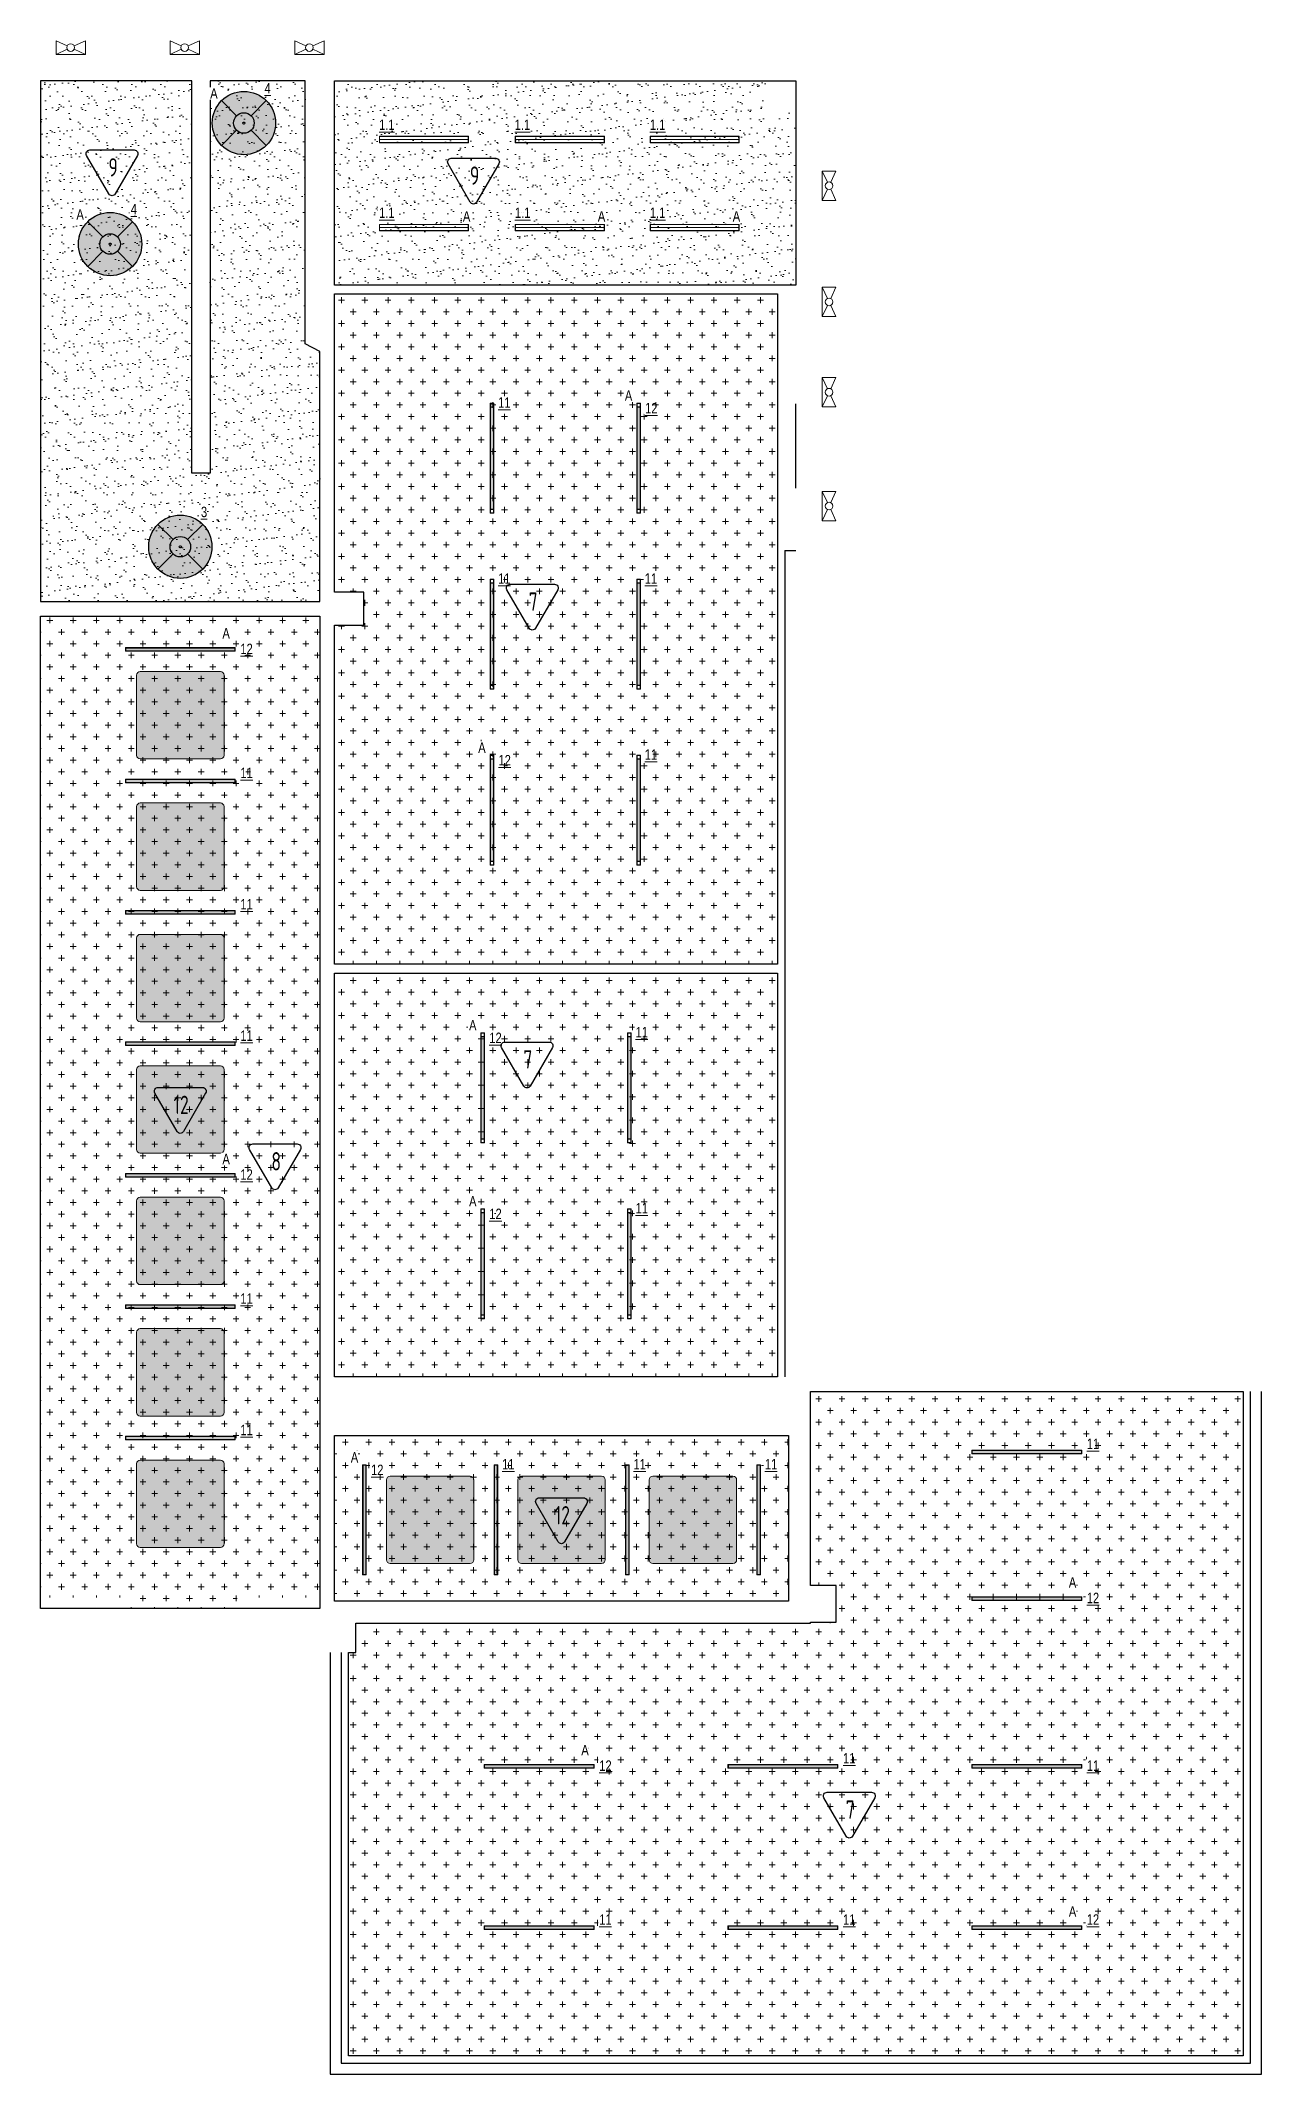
# Model space of a CAD drawing. Header units: millimetres. Extents: x -547274 to 397870, y -45599 to 141350.
# Drawn here: x -160139 to -143489, y 55306 to 83034 of the extents above; entities that cross this region are included whole.
import ezdxf

# ---------------------------------------------------------------- set-up
doc = ezdxf.new("R2010")
doc.units = ezdxf.units.MM
for name, color, linetype, lineweight in [('_ЭОМ_ОБЩ_Освещение_текст тип светильника', 172, 'Continuous', 50), ('_ЭОМ_светильник А', 1, 'Continuous', 35), ('_ЭОМ_светильник Р', 4, 'Continuous', 35), ('АР_Потолки_Штриховка', 252, 'Continuous', 0)]:
    doc.layers.add(name, color=color, linetype=linetype, lineweight=lineweight)
doc.layers.add('X-ref Light Emergency', color=249, linetype='Continuous')
for name, color, linetype, lineweight, true_color in [('АР_Потолок_RAL 095 85 40', 7, 'Continuous', 5, 0xddc87a), ('АР_Потолок_RAL 100 70 20', 7, 'Continuous', 5, 0xb3ac85), ('АР_Потолок_Покраска', 7, 'Continuous', 5, 0x007399), ('АР_Потолок_Текстура дерево', 7, 'Continuous', 5, 0xe7bf8e)]:
    doc.layers.add(name, color=color, linetype=linetype, lineweight=lineweight, true_color=true_color)
doc.styles.add('ISOCPEUR', font='isocpeur.ttf', dxfattribs={"height": 799.9999999999999})
doc.styles.add('ГОСТ', font='cad.shx', dxfattribs={"width": 0.8})

msp = doc.modelspace()

# ---------------------------------------------------------------- texts
at = {"char_height": 250, "width": 294.3337657886732, "attachment_point": 1, "style": 'ISOCPEUR'}
for s, insert in [('{\\W0.7;9}', (-159214.6502212016, 81431.76155584314)), ('{\\W0.7;9}', (-154284.4906343263, 81318.91478574535)), ('{\\W0.7;7}', (-153482.1355194485, 75510.35251914516)), ('{\\W0.7;7}', (-153554.4137157086, 69268.8745942519)), ('{\\W0.7;12}', (-158326.0131137597, 68648.5549543617)), ('{\\W0.7;8}', (-156992.0512852035, 67879.53675249964)), ('{\\W0.7;12}', (-153126.0131137599, 63053.55498051731)), ('{\\W0.7;12}', (-153126.01311376, 63053.55498051731)), ('{\\W0.7;7}', (-149158.4429408382, 59039.54367105807))]:
    msp.add_mtext(s, dxfattribs=dict(at, insert=insert))

# ---------------------------------------------------------------- blocks, each defined once
blk = doc.blocks.new('подвесной светильник люстра')
at = {"true_color": 0xf8f6b0, "transparency": 33554687}
h = blk.add_hatch(color=51, dxfattribs=at)
h.dxf.hatch_style = 1
edge = h.paths.add_edge_path()
edge.add_ellipse((0, 0), major_axis=(-431.6666666666836, 0), ratio=0.9999999999999278, start_angle=225.0000000000021, end_angle=314.9999999999979)
edge.add_line((-305.234427212194, 305.234427212194), (-98.99494936611666, 98.99494936611666))
edge.add_ellipse((0, 0), major_axis=(-140.0000000000049, 0), ratio=0.9999999999999304, start_angle=225.000000000002, end_angle=314.999999999998, ccw=False)
edge.add_line((98.99494936612066, 98.99494936611336), (305.2344272121939, 305.2344272121939))
edge = h.paths.add_edge_path()
edge.add_ellipse((0, 0), major_axis=(-140.0000000000049, 0), ratio=0.9999999999999304, start_angle=314.999999999998, end_angle=405.000000000002, ccw=False)
edge.add_line((-98.99494936611666, 98.99494936611666), (-305.234427212194, 305.234427212194))
edge.add_ellipse((0, 0), major_axis=(-431.6666666666836, 0), ratio=0.9999999999999278, start_angle=314.9999999999979, end_angle=405.0000000000014)
edge.add_line((-305.2344272121976, -305.2344272121903), (-98.99494936611669, -98.99494936611666))
edge = h.paths.add_edge_path()
edge.add_ellipse((0, 0), major_axis=(-140.0000000000049, 0), ratio=0.9999999999999304, start_angle=405.000000000002, end_angle=494.999999999998, ccw=False)
edge.add_line((-98.99494936611664, -98.99494936611677), (-305.2344272121976, -305.2344272121903))
edge.add_ellipse((0, 0), major_axis=(-431.6666666666836, 0), ratio=0.9999999999999278, start_angle=405.0000000000014, end_angle=494.9999999999979)
edge.add_line((305.234427212194, -305.234427212194), (98.99494936611669, -98.99494936611666))
edge = h.paths.add_edge_path()
edge.add_ellipse((0, 0), major_axis=(-431.6666666666836, 0), ratio=0.9999999999999278, start_angle=494.9999999999979, end_angle=585.0000000000022)
edge.add_line((305.234427212194, 305.2344272121939), (98.99494936612007, 98.99494936611276))
edge.add_ellipse((0, 0), major_axis=(-140.0000000000049, 0), ratio=0.9999999999999304, start_angle=494.999999999998, end_angle=585.000000000002, ccw=False)
edge.add_line((98.99494936611674, -98.99494936611666), (305.2344272121939, -305.234427212194))
edge = h.paths.add_edge_path()
edge.add_ellipse((0, 0), major_axis=(-140.0000000000049, 0), ratio=0.9999999999999304, start_angle=494.999999999998, end_angle=585.0000000000019)
edge.add_ellipse((0, 0), major_axis=(-140.0000000000049, 0), ratio=0.9999999999999304, start_angle=225.000000000002, end_angle=314.999999999998)
edge.add_ellipse((0, 0), major_axis=(-140.0000000000049, 0), ratio=0.9999999999999304, start_angle=314.999999999998, end_angle=405.000000000002)
edge.add_ellipse((0, 0), major_axis=(-140.0000000000049, 0), ratio=0.9999999999999304, start_angle=405.000000000002, end_angle=494.999999999998)
edge = h.paths.add_edge_path(flags=16)
edge.add_ellipse((0, 0), major_axis=(-14.00000000000909, 0), ratio=0.9999999999987021, start_angle=0, end_angle=360)
at = {"color": 0, "linetype": 'ByBlock', "lineweight": -2}
for points in [[(-305.2344272121991, 305.2344272121991), (-98.99494936611154, 98.99494936611154)], [(305.2344272121991, 305.2344272121991), (98.99494936611882, 98.99494936611154)], [(-98.99494936611154, -98.99494936611154), (-305.2344272121918, -305.2344272121845)], [(98.99494936611154, -98.99494936611154), (305.2344272121991, -305.2344272121991)]]:
    blk.add_lwpolyline(points, dxfattribs=at)
for major_axis, ratio, start_param, end_param in [((-431.6666666666836, 0), 0.9999999999999278, 3.926990816987278, 10.21017612416686), ((-140.0000000000049, 0), 0.9999999999999304, 3.926990816987276, 10.21017612416686), ((-140.0000000000049, 0), 0.9999999999999304, 3.926990816987276, 10.21017612416686), ((-14.00000000000909, 0), 0.9999999999987021, 3.926990816987891, 10.21017612416748)]:
    blk.add_ellipse((0, 0), major_axis=major_axis, ratio=ratio, start_param=start_param, end_param=end_param, dxfattribs=at)
blk = doc.blocks.new('RVE-PLS5070-1500-P')
at = {"color": 0, "linetype": 'ByBlock', "lineweight": -2, "ltscale": 40}
for points in [[(750, -25), (-750, -25), (-750, 25), (750, 25)], [(745, -20), (-745, -20), (-745, 20), (745, 20)]]:
    blk.add_lwpolyline(points, close=True, dxfattribs=at)
blk = doc.blocks.new('ЭКРАН 9ВТ')
at = {"color": 0, "linetype": 'ByBlock', "lineweight": -2}
for points in [[(398.8943443857133, 376.0789199508727), (398.8943443857133, 0), (-398.8943443857133, 0), (-398.8943443857133, 376.0789199508727)], [(-398.8943443857133, 376.0789199508727), (-94.85104044532636, 232.7523988136963)], [(-398.8943443857133, 0), (-94.85104044532636, 143.3265211371763)], [(94.85104044532636, 232.7523988136963), (398.8943443857133, 376.0789199508727)], [(94.85104044532636, 143.3265211371763), (398.8943443857133, 0)]]:
    blk.add_lwpolyline(points, dxfattribs=at)
blk.add_circle((0, 188.0394599754363), 104.8616553994507, dxfattribs=at)
blk = doc.blocks.new('ORIO LINE')
at = {"color": 0, "linetype": 'ByBlock', "lineweight": -2}
for p, q in [((-593.8284741220996, 84.00000000011642), (621.1715258779004, 84.00025189609732)), ((-593.8284741220996, -4), (-593.8284741220996, 84.00000000011642)), ((-590, 0), (-590, 80.00000000011642)), ((-590, 80.00000000011642), (617.3430517558008, 80.00000000011642)), ((617.3430517558008, 0), (-590, 0)), ((617.3430517558008, 80.00000000011642), (617.3430517558008, 0)), ((621.1715258779004, 84.00025189609732), (621.1715258779004, -3.999748104019091)), ((621.1715258779004, -3.999748104019091), (-593.8284741220996, -4))]:
    blk.add_line(p, q, dxfattribs=at)
blk.add_lwpolyline([(-590, 40.00000000005821), (617.3430517558008, 40.00000000005821)], dxfattribs=at)

# ---------------------------------------------------------------- hatches: boundary and pattern name
at = {"layer": 'АР_Потолки_Штриховка', "ltscale": 100, "true_color": 0xf8f6b0}
h = msp.add_hatch(color=51, dxfattribs=at)
h.dxf.hatch_style = 1
h.paths.add_polyline_path([(-153963.8492852055, 78036.83781563879), (-153963.8492852055, 76646.83781563879), (-154003.8492852055, 76646.83781563879), (-154003.8492852055, 78036.83781563879)])
h = msp.add_hatch(color=51, dxfattribs=at)
h.dxf.hatch_style = 1
h.paths.add_polyline_path([(-151963.8492852055, 78036.83781563879), (-151963.8492852055, 76646.83781563879), (-152003.8492852055, 76646.83781563879), (-152003.8492852055, 78036.83781563879)])
h = msp.add_hatch(color=51, dxfattribs=at)
h.dxf.hatch_style = 1
h.paths.add_polyline_path([(-153963.8492852055, 75636.83781563879), (-153963.8492852055, 74246.83781563879), (-154003.8492852055, 74246.83781563879), (-154003.8492852055, 75636.83781563879)])
h = msp.add_hatch(color=51, dxfattribs=at)
h.dxf.hatch_style = 1
h.paths.add_polyline_path([(-151963.8492852055, 75636.83781563879), (-151963.8492852055, 74246.83781563879), (-152003.8492852055, 74246.83781563879), (-152003.8492852055, 75636.83781563879)])
h = msp.add_hatch(color=51, dxfattribs=at)
h.dxf.hatch_style = 1
h.paths.add_polyline_path([(-157488.8534946668, 74752.68246216755), (-158978.8534946668, 74752.68246216755), (-158978.8534946668, 74712.68246216755), (-157488.8534946668, 74712.68246216755)])
h = msp.add_hatch(color=51, dxfattribs=at)
h.dxf.hatch_style = 1
h.paths.add_polyline_path([(-153963.8492852055, 73236.83781563879), (-153963.8492852055, 71846.83781563879), (-154003.8492852055, 71846.83781563879), (-154003.8492852055, 73236.83781563879)])
h = msp.add_hatch(color=51, dxfattribs=at)
h.dxf.hatch_style = 1
h.paths.add_polyline_path([(-151963.8492852055, 73236.83781563879), (-151963.8492852055, 71846.83781563879), (-152003.8492852055, 71846.83781563879), (-152003.8492852055, 73236.83781563879)])
h = msp.add_hatch(color=51, dxfattribs=at)
h.dxf.hatch_style = 1
h.paths.add_polyline_path([(-157488.8534946668, 72960.68246216755), (-158978.8534946668, 72960.68246216755), (-158978.8534946668, 72920.68246216755), (-157488.8534946668, 72920.68246216755)])
h = msp.add_hatch(color=51, dxfattribs=at)
h.dxf.hatch_style = 1
h.paths.add_polyline_path([(-157488.8534946668, 71168.68246216755), (-158978.8534946668, 71168.68246216755), (-158978.8534946668, 71128.68246216755), (-157488.8534946668, 71128.68246216755)])
h = msp.add_hatch(color=51, dxfattribs=at)
h.dxf.hatch_style = 1
h.paths.add_polyline_path([(-157488.8534946668, 69376.68246216755), (-158978.8534946668, 69376.68246216755), (-158978.8534946668, 69336.68246216755), (-157488.8534946668, 69336.68246216755)])
h = msp.add_hatch(color=51, dxfattribs=at)
h.dxf.hatch_style = 1
h.paths.add_polyline_path([(-154088.8590537269, 69451.64567562066), (-154088.8590537269, 68061.64567562066), (-154128.8590537269, 68061.64567562066), (-154128.8590537269, 69451.64567562066)])
h = msp.add_hatch(color=51, dxfattribs=at)
h.dxf.hatch_style = 1
h.paths.add_polyline_path([(-152088.8590537269, 69451.64567562066), (-152088.8590537269, 68061.64567562066), (-152128.8590537269, 68061.64567562066), (-152128.8590537269, 69451.64567562066)])
h = msp.add_hatch(color=51, dxfattribs=at)
h.dxf.hatch_style = 1
h.paths.add_polyline_path([(-157488.8534946668, 67584.68246216755), (-158978.8534946668, 67584.68246216755), (-158978.8534946668, 67544.68246216755), (-157488.8534946668, 67544.68246216755)])
h = msp.add_hatch(color=51, dxfattribs=at)
h.dxf.hatch_style = 1
h.paths.add_polyline_path([(-154088.8590537269, 67051.64567562066), (-154088.8590537269, 65661.64567562066), (-154128.8590537269, 65661.64567562066), (-154128.8590537269, 67051.64567562066)])
h = msp.add_hatch(color=51, dxfattribs=at)
h.dxf.hatch_style = 1
h.paths.add_polyline_path([(-152088.8590537269, 67051.64567562066), (-152088.8590537269, 65661.64567562066), (-152128.8590537269, 65661.64567562066), (-152128.8590537269, 67051.64567562066)])
h = msp.add_hatch(color=51, dxfattribs=at)
h.dxf.hatch_style = 1
h.paths.add_polyline_path([(-157488.8534946668, 65792.68246216755), (-158978.8534946668, 65792.68246216755), (-158978.8534946668, 65752.68246216755), (-157488.8534946668, 65752.68246216755)])
h = msp.add_hatch(color=51, dxfattribs=at)
h.dxf.hatch_style = 1
h.paths.add_polyline_path([(-157488.8534946668, 64000.68246216755), (-158978.8534946668, 64000.68246216755), (-158978.8534946668, 63960.68246216755), (-157488.8534946668, 63960.68246216755)])
h = msp.add_hatch(color=51, dxfattribs=at)
h.dxf.hatch_style = 1
h.paths.add_polyline_path([(-145943.7696302623, 63812.16573036526), (-147433.7696302623, 63812.16573036526), (-147433.7696302623, 63772.16573036526), (-145943.7696302623, 63772.16573036526)])
h = msp.add_hatch(color=51, dxfattribs=at)
h.dxf.hatch_style = 1
h.paths.add_polyline_path([(-155741.8535068263, 63610.68249285308), (-155741.8535068263, 62120.68249285308), (-155701.8535068263, 62120.68249285308), (-155701.8535068263, 63610.68249285308)])
h = msp.add_hatch(color=51, dxfattribs=at)
h.dxf.hatch_style = 1
h.paths.add_polyline_path([(-153949.8535068263, 63610.68249285308), (-153949.8535068263, 62120.68249285308), (-153909.8535068263, 62120.68249285308), (-153909.8535068263, 63610.68249285308)])
h = msp.add_hatch(color=51, dxfattribs=at)
h.dxf.hatch_style = 1
h.paths.add_polyline_path([(-152157.8535068263, 63610.68249285308), (-152157.8535068263, 62120.68249285308), (-152117.8535068263, 62120.68249285308), (-152117.8535068263, 63610.68249285308)])
h = msp.add_hatch(color=51, dxfattribs=at)
h.dxf.hatch_style = 1
h.paths.add_polyline_path([(-150365.8535068263, 63610.68249285308), (-150365.8535068263, 62120.68249285308), (-150325.8535068263, 62120.68249285308), (-150325.8535068263, 63610.68249285308)])
h = msp.add_hatch(color=51, dxfattribs=at)
h.dxf.hatch_style = 1
h.paths.add_polyline_path([(-145943.7696302623, 61812.16573036526), (-147433.7696302623, 61812.16573036526), (-147433.7696302623, 61772.16573036526), (-145943.7696302623, 61772.16573036526)])
h = msp.add_hatch(color=51, dxfattribs=at)
h.dxf.hatch_style = 1
h.paths.add_polyline_path([(-152593.8535030116, 59525.6824583462), (-154083.8535030116, 59525.6824583462), (-154083.8535030116, 59485.6824583462), (-152593.8535030116, 59485.6824583462)])
h = msp.add_hatch(color=51, dxfattribs=at)
h.dxf.hatch_style = 1
h.paths.add_polyline_path([(-149268.8115666369, 59525.6824583462), (-150758.8115666369, 59525.6824583462), (-150758.8115666369, 59485.6824583462), (-149268.8115666369, 59485.6824583462)])
h = msp.add_hatch(color=51, dxfattribs=at)
h.dxf.hatch_style = 1
h.paths.add_polyline_path([(-145943.7696302623, 59525.6824583462), (-147433.7696302623, 59525.6824583462), (-147433.7696302623, 59485.6824583462), (-145943.7696302623, 59485.6824583462)])
h = msp.add_hatch(color=51, dxfattribs=at)
h.dxf.hatch_style = 1
h.paths.add_polyline_path([(-152593.8535030116, 57325.6824583462), (-154083.8535030116, 57325.6824583462), (-154083.8535030116, 57285.6824583462), (-152593.8535030116, 57285.6824583462)])
h = msp.add_hatch(color=51, dxfattribs=at)
h.dxf.hatch_style = 1
h.paths.add_polyline_path([(-149268.8115666369, 57325.6824583462), (-150758.8115666369, 57325.6824583462), (-150758.8115666369, 57285.6824583462), (-149268.8115666369, 57285.6824583462)])
h = msp.add_hatch(color=51, dxfattribs=at)
h.dxf.hatch_style = 1
h.paths.add_polyline_path([(-145943.7696302623, 57325.6824583462), (-147433.7696302623, 57325.6824583462), (-147433.7696302623, 57285.6824583462), (-145943.7696302623, 57285.6824583462)])
at = {"layer": 'АР_Потолок_RAL 095 85 40', "transparency": 33554687}
h = msp.add_hatch(color=256, dxfattribs=at)
h.dxf.hatch_style = 1
h.paths.add_polyline_path([(-157687.8535030115, 71448.68245835285, 0.4142135623730951), (-157637.8535030115, 71498.68245835285), (-157637.8535030115, 72590.68245835285, 0.4142135623730951), (-157687.8535030115, 72640.68245835285), (-158779.8535030115, 72640.68245835285, 0.4142135623730951), (-158829.8535030115, 72590.68245835285), (-158829.8535030115, 71498.68245835285, 0.4142135623730951), (-158779.8535030115, 71448.68245835285)])
h = msp.add_hatch(color=256, dxfattribs=at)
h.dxf.hatch_style = 1
h.paths.add_polyline_path([(-157687.8535030115, 66072.68245835285, 0.4142135623730951), (-157637.8535030115, 66122.68245835285), (-157637.8535030115, 67214.68245835285, 0.4142135623730951), (-157687.8535030115, 67264.68245835285), (-158779.8535030115, 67264.68245835285, 0.4142135623730951), (-158829.8535030115, 67214.68245835285), (-158829.8535030115, 66122.68245835285, 0.4142135623730951), (-158779.8535030115, 66072.68245835285)])
at = {"layer": 'АР_Потолок_RAL 100 70 20', "transparency": 33554687}
h = msp.add_hatch(color=256, dxfattribs=at)
h.dxf.hatch_style = 1
h.paths.add_polyline_path([(-157687.8535030115, 69656.68245835285, 0.4142135623730951), (-157637.8535030115, 69706.68245835285), (-157637.8535030115, 70798.68245835285, 0.4142135623730951), (-157687.8535030115, 70848.68245835285), (-158779.8535030115, 70848.68245835285, 0.4142135623730951), (-158829.8535030115, 70798.68245835285), (-158829.8535030115, 69706.68245835285, 0.4142135623730951), (-158779.8535030115, 69656.68245835285)])
h = msp.add_hatch(color=256, dxfattribs=at)
h.dxf.hatch_style = 1
h.paths.add_polyline_path([(-157687.8535030115, 64280.68245835285, 0.4142135623730951), (-157637.8535030115, 64330.68245835285), (-157637.8535030115, 65422.68245835285, 0.4142135623730951), (-157687.8535030115, 65472.68245835285), (-158779.8535030115, 65472.68245835285, 0.4142135623730951), (-158829.8535030115, 65422.68245835285), (-158829.8535030115, 64330.68245835285, 0.4142135623730951), (-158779.8535030115, 64280.68245835285)])
at = {"layer": 'АР_Потолок_Покраска'}
h = msp.add_hatch(dxfattribs=at)
h.set_pattern_fill('AR-SAND', color=256, scale=5)
h.set_pattern_definition([(37.50000000000001, (-409479.665769197, 47614.56216568896), (-8.000156479920228, 244.7066186646712), [0, -193.04, 0, -215.9, 0, -206.375]), (7.499999999999999, (-409479.665769197, 47614.56216568896), (224.7616415690013, 358.4125502841771), [0, -104.14, 0, -173.99, 0, -66.67500000000001]), (327.5, (-409635.875769197, 47614.56216568896), (395.496185120729, 0.718592339272881), [0, -63.5, 0, -228.6, 0, -298.45]), (317.5, (-409635.875769197, 47614.56216568896), (381.7782262361486, 111.4646616286082), [0, -31.75, 0, -149.86, 0, -171.45])])
h.paths.add_polyline_path([(-160138.8535030115, 82485.68245835247), (-160138.8535030115, 75385.68245835335), (-156328.8535030115, 75385.68245835335), (-156328.8535030116, 78795.7152952849), (-156528.8535030115, 78899.55028906174), (-156528.8535030114, 82485.68245835105), (-157828.8535030112, 82485.68245835227), (-157828.8535030115, 77135.68245835275), (-158078.8535030157, 77135.68245835276), (-158078.853503016, 82485.68245835249)])
h = msp.add_hatch(dxfattribs=at)
h.set_pattern_fill('AR-SAND', color=256, scale=5)
h.set_pattern_definition([(37.50000000000001, (0, 619.609784429369), (-8.000156479920228, 244.7066186646712), [0, -193.04, 0, -215.9, 0, -206.375]), (7.499999999999999, (0, 619.609784429369), (224.7616415690013, 358.4125502841771), [0, -104.14, 0, -173.99, 0, -66.67500000000001]), (327.5, (-156.21, 619.609784429369), (395.496185120729, 0.718592339272881), [0, -63.5, 0, -228.6, 0, -298.45]), (317.5, (-156.21, 619.609784429369), (381.7782262361486, 111.4646616286082), [0, -31.75, 0, -149.86, 0, -171.45])])
h.paths.add_polyline_path([(-156128.8535030117, 82485.68245835253), (-150256.9907373677, 82485.68245835262), (-150256.9895607423, 82064.39489523333), (-149838.8535030116, 82064.39489523333), (-149838.8535030221, 79700.6824533568), (-156128.8535030151, 79700.6824533568)])
h = msp.add_hatch(dxfattribs=at)
h.set_pattern_fill('CROSS', color=256, scale=25)
h.set_pattern_definition([(0, (-411027.7731543438, 61715.22685653451), (158.75, 158.75), [79.375, -238.125]), (90, (-410988.0856543438, 61675.53935653451), (-158.75, 158.75), [79.375, -238.125])])
h.paths.add_polyline_path([(-156128.8535030116, 79580.6824581938), (-150088.8535030116, 79580.68245819368), (-150088.8925771396, 70440.68245835253), (-156128.8535030123, 70440.68245835253), (-156128.8535030122, 75065.68245835276), (-155728.8535030116, 75065.68245835276), (-155728.8535030116, 75515.68262842385), (-156128.853503012, 75515.68262842385)])
h = msp.add_hatch(dxfattribs=at)
h.set_pattern_fill('CROSS', color=256, scale=25)
h.set_pattern_definition([(0, (-391511.0040916806, 37664.41154646364), (158.75, 158.75), [79.375, -238.125]), (90, (-391471.3165916806, 37624.72404646364), (-158.75, 158.75), [79.375, -238.125])])
h.paths.add_polyline_path([(-160138.8535030116, 75185.87241144881), (-156328.8535030116, 75185.87241144881), (-156328.8535030115, 61804.8499425003), (-157458.8535030115, 61804.84994250044), (-157458.8535030115, 61655.68245835241), (-159013.8535030111, 61660.26620043191), (-159013.8535030111, 61804.8499425003), (-160138.8535030113, 61804.84994250044), (-160138.8535030112, 72481.74042382564), (-160138.8535030115, 73985.84277374753)])
h = msp.add_hatch(dxfattribs=at)
h.set_pattern_fill('CROSS', color=256, scale=25)
h.set_pattern_definition([(0, (-411027.7731543432, 56090.22685653451), (158.75, 158.75), [79.375, -238.125]), (90, (-410988.0856543432, 56050.53935653451), (-158.75, 158.75), [79.375, -238.125])])
h.paths.add_polyline_path([(-156128.8535030117, 70320.68245835253), (-150088.8535030122, 70320.68245835253), (-150088.892577139, 64815.68245835253), (-156128.8535030117, 64815.68245835253)])
h = msp.add_hatch(dxfattribs=at)
h.set_pattern_fill('CROSS', color=256, scale=25)
h.set_pattern_definition([(0, (-404677.7731543427, 50385.22677452803), (158.75, 158.75), [79.375, -238.125]), (90, (-404638.0856543427, 50345.53927452803), (-158.75, 158.75), [79.375, -238.125])])
h.paths.add_polyline_path([(-149638.8535030115, 64615.68245835253), (-143738.8535030117, 64615.68237634604), (-143738.8535030115, 55555.68245835247), (-155938.8535030115, 55555.68245835247), (-155938.8535030116, 61055.68245833961), (-155838.8533329405, 61055.68245833961), (-155838.8533329405, 61455.68245835252), (-149638.8535030115, 61455.68245835248), (-149638.5180120141, 61468.64900237776), (-149288.517841943, 61468.64900237776), (-149288.517841943, 61968.64900237785), (-149638.5180120141, 61968.64900237785)])
h = msp.add_hatch(dxfattribs=at)
h.set_pattern_fill('CROSS', color=256, scale=25)
h.set_pattern_definition([(0, (-388590.5500732778, 25984.5621657731), (158.75, 158.75), [79.375, -238.125]), (90, (-388550.8625732778, 25944.8746657731), (-158.75, 158.75), [79.375, -238.125])])
h.paths.add_polyline_path([(-156128.8535030117, 64015.6825106644), (-149938.8535030116, 64015.68251066428), (-149938.8535030115, 61755.68245835253), (-156128.8535030116, 61755.68245835253)])
at = {"layer": 'АР_Потолок_Текстура дерево', "transparency": 33554687}
h = msp.add_hatch(color=256, dxfattribs=at)
h.dxf.hatch_style = 1
h.paths.add_polyline_path([(-158779.8535030115, 74432.68245835285, 0.4142135623730951), (-158829.8535030115, 74382.68245835285), (-158829.8535030115, 73290.68245835285, 0.4142135623730951), (-158779.8535030115, 73240.68245835285), (-157687.8535030115, 73240.68245835285, 0.4142135623730951), (-157637.8535030115, 73290.68245835285), (-157637.8535030115, 74382.68245835285, 0.4142135623730951), (-157687.8535030115, 74432.68245835285)])
h = msp.add_hatch(color=256, dxfattribs=at)
h.dxf.hatch_style = 1
h.paths.add_polyline_path([(-158779.8535030115, 69056.68245835285, 0.4142135623730951), (-158829.8535030115, 69006.68245835285), (-158829.8535030115, 67914.68245835285, 0.4142135623730951), (-158779.8535030115, 67864.68245835285), (-157687.8535030115, 67864.68245835285, 0.4142135623730951), (-157637.8535030115, 67914.68245835285), (-157637.8535030115, 69006.68245835285, 0.4142135623730951), (-157687.8535030115, 69056.68245835285)])
h = msp.add_hatch(color=256, dxfattribs=at)
h.dxf.hatch_style = 1
h.paths.add_polyline_path([(-158779.8535030115, 63680.68245835285, 0.4142135623730951), (-158829.8535030115, 63630.68245835285), (-158829.8535030115, 62538.68245835285, 0.4142135623730951), (-158779.8535030115, 62488.68245835285), (-157687.8535030115, 62488.68245835285, 0.4142135623730951), (-157637.8535030115, 62538.68245835285), (-157637.8535030115, 63630.68245835285, 0.4142135623730951), (-157687.8535030115, 63680.68245835285)])

# ---------------------------------------------------------------- linework, layer by layer
for p, q in [((-149838.8535030186, 80850.68245835253), (-149838.8535011919, 79700.68245835253)), ((-149838.8535030116, 76930.68245835303), (-149838.8535030116, 78080.68245835303)), ((-149988.8730400756, 76083.04618987488), (-149838.8535030116, 76083.04643241085))]:
    msp.add_line(p, q)
for points in [[(-160138.8535030115, 82485.68245835247), (-160138.8535030115, 75385.68245835335), (-156328.8535030115, 75385.68245835335), (-156328.8535030116, 78795.7152952849), (-156528.8535030115, 78899.55028906174), (-156528.8535030114, 82485.68245835105), (-157828.8535030112, 82485.68245835227), (-157828.8535030115, 77135.68245835275), (-158078.8535030157, 77135.68245835276), (-158078.853503016, 82485.68245835249)], [(-156128.8535030117, 79580.6824581938), (-150088.8535030117, 79580.68245819368), (-150088.8925771396, 70440.68245835253), (-156128.8535030123, 70440.68245835253), (-156128.8535030122, 75065.68245835276), (-155728.8535030116, 75065.68245835276), (-155728.8535030116, 75515.68262842385), (-156128.853503012, 75515.68262842385)], [(-160138.8535030115, 75185.87241144881), (-156328.8535030115, 75185.87241144881), (-156328.8535030115, 61655.68245835241), (-160138.8535030113, 61655.68245835241), (-160138.8535030112, 72481.74042382564), (-160138.8535030115, 74865.68245835253)], [(-156128.8535030117, 70320.68245835253), (-150088.8535030122, 70320.68245835253), (-150088.892577139, 64815.68245835253), (-156128.8535030117, 64815.68245835253)], [(-149638.8535030115, 64615.68245835253), (-143738.8535030117, 64615.68237634604), (-143738.8535030115, 55555.68245835247), (-155938.8535030115, 55555.68245835247), (-155938.8535030116, 61055.68245833961), (-155838.8533329405, 61055.68245833961), (-155838.8533329405, 61455.68245835252), (-149638.8535030115, 61455.68245835248), (-149638.5180120141, 61468.64900237776), (-149288.517841943, 61468.64900237776), (-149288.517841943, 61968.64900237785), (-149638.5180120141, 61968.64900237785)], [(-156128.8535030117, 64015.6825106644), (-149938.8535030116, 64015.68251066428), (-149938.8535030115, 61755.68245835253), (-156128.8535030116, 61755.68245835253)]]:
    msp.add_lwpolyline(points, close=True)
for points in [[(-159468.3424593292, 81543.8435913623), (-158862.1245185999, 81543.84359136206, -0.5773494962845065), (-158818.823269483, 81468.84382866643), (-159121.9321539995, 80943.84384045826, -0.5773541042744643), (-159208.534982011, 80943.84384045826), (-159511.6436439747, 81468.84344319493, -0.5773491286020777), (-159468.3424593292, 81543.8435913623, -1.710881644036777e-06)], [(-154538.1828724539, 81430.9968212645), (-153931.9649317246, 81430.99682126427, -0.5773494962845065), (-153888.6636826077, 81355.99705856864), (-154191.7725671242, 80830.99707036046, -0.5773541042744643), (-154278.3753951357, 80830.99707036046), (-154581.4840570994, 81355.99667309714, -0.5773491286020777), (-154538.1828724539, 81430.9968212645, -1.710881644036777e-06)], [(-153735.8277575761, 75622.4345546643), (-153129.6098168468, 75622.43455466407, -0.5773494962845065), (-153086.3085677299, 75547.43479196844), (-153389.4174522464, 75022.43480376025, -0.5773541042744643), (-153476.0202802579, 75022.43480376025), (-153779.1289422216, 75547.43440649693, -0.5773491286020777), (-153735.8277575761, 75622.4345546643, -1.710881644036777e-06)], [(-153808.1059538362, 69380.95662977104), (-153201.8880131069, 69380.95662977081, -0.5773494962845065), (-153158.58676399, 69305.95686707518), (-153461.6956485065, 68780.95687886699, -0.5773541042744643), (-153548.298476518, 68780.95687886699), (-153851.4071384817, 69305.95648160367, -0.5773491286020777), (-153808.1059538362, 69380.95662977104, -1.710881644036777e-06)], [(-158538.0795247781, 68760.63698990323), (-157931.8615844476, 68760.63698990323, -0.5773494962845065), (-157888.5603349435, 68685.63722724892), (-158191.6692197549, 68160.63723905064, -0.5773541042744643), (-158278.2720477807, 68160.63723905064), (-158581.3807094324, 68685.63684172608, -0.5773491286020777), (-158538.0795247781, 68760.63698990323, -1.710881644036777e-06)], [(-157245.7435233312, 67991.6187880188), (-156639.5255826018, 67991.61878801856, -0.5773494962845065), (-156596.2243334849, 67916.61902532293), (-156899.3332180015, 67391.61903711475, -0.5773541042744643), (-156985.936046013, 67391.61903711475), (-157289.0447079767, 67916.61863985143, -0.5773491286020777), (-157245.7435233312, 67991.6187880188, -1.710881644036777e-06)], [(-153338.0795247783, 63165.63701605884), (-152731.8615844478, 63165.63701605884, -0.5773494962845065), (-152688.5603349437, 63090.63725340454), (-152991.6692197551, 62565.63726520626, -0.5773541042744643), (-153078.2720477809, 62565.63726520626), (-153381.3807094325, 63090.63686788169, -0.5773491286020777), (-153338.0795247783, 63165.63701605884, -1.710881644036777e-06)], [(-153338.0795247784, 63165.63701605885), (-152731.8615844478, 63165.63701605885, -0.5773494962845065), (-152688.5603349438, 63090.63725340454), (-152991.6692197552, 62565.63726520626, -0.5773541042744643), (-153078.272047781, 62565.63726520626), (-153381.3807094326, 63090.6368678817, -0.5773491286020777), (-153338.0795247784, 63165.63701605885, -1.710881644036777e-06)], [(-149412.1351789659, 59151.62570657721), (-148805.9172382365, 59151.62570657698, -0.5773494962845065), (-148762.6159891196, 59076.62594388134), (-149065.7248736362, 58551.62595567315, -0.5773541042744643), (-149152.3277016476, 58551.62595567315), (-149455.4363636114, 59076.62555840984, -0.5773491286020777), (-149412.1351789659, 59151.62570657721, -1.710881644036777e-06)]]:
    msp.add_lwpolyline(points, format="xyb")
for points in [[(-149988.8717189124, 76083.04618987703), (-149988.8535030116, 64815.68245835253)], [(-156188.8535030116, 61055.68245833961), (-156188.8535030111, 55305.68245835247), (-143488.8535030115, 55305.68245835199), (-143488.8535030115, 64615.68245835253)], [(-156038.8535030116, 61055.68245833962), (-156038.8535030111, 55455.68245835246), (-143638.8535030115, 55455.682458352), (-143638.8535030115, 64615.68245835253)]]:
    msp.add_lwpolyline(points)
at = {"layer": 'АР_Потолки_Штриховка', "color": 18, "ltscale": 100, "true_color": 0x000000}
for points in [[(-153958.8492852055, 78041.83781563879), (-153958.8492852055, 76641.83781563879), (-154008.8492852055, 76641.83781563879), (-154008.8492852055, 78041.83781563879)], [(-153963.8492852055, 78036.83781563879), (-153963.8492852055, 76646.83781563879), (-154003.8492852055, 76646.83781563879), (-154003.8492852055, 78036.83781563879)], [(-151958.8492852055, 78041.83781563879), (-151958.8492852055, 76641.83781563879), (-152008.8492852055, 76641.83781563879), (-152008.8492852055, 78041.83781563879)], [(-151963.8492852055, 78036.83781563879), (-151963.8492852055, 76646.83781563879), (-152003.8492852055, 76646.83781563879), (-152003.8492852055, 78036.83781563879)], [(-153958.8492852055, 75641.83781563879), (-153958.8492852055, 74241.83781563879), (-154008.8492852055, 74241.83781563879), (-154008.8492852055, 75641.83781563879)], [(-153963.8492852055, 75636.83781563879), (-153963.8492852055, 74246.83781563879), (-154003.8492852055, 74246.83781563879), (-154003.8492852055, 75636.83781563879)], [(-151958.8492852055, 75641.83781563879), (-151958.8492852055, 74241.83781563879), (-152008.8492852055, 74241.83781563879), (-152008.8492852055, 75641.83781563879)], [(-151963.8492852055, 75636.83781563879), (-151963.8492852055, 74246.83781563879), (-152003.8492852055, 74246.83781563879), (-152003.8492852055, 75636.83781563879)], [(-157483.8534946668, 74757.68246216755), (-158983.8534946668, 74757.68246216755), (-158983.8534946668, 74707.68246216755), (-157483.8534946668, 74707.68246216755)], [(-157488.8534946668, 74752.68246216755), (-158978.8534946668, 74752.68246216755), (-158978.8534946668, 74712.68246216755), (-157488.8534946668, 74712.68246216755)], [(-153958.8492852055, 73241.83781563879), (-153958.8492852055, 71841.83781563879), (-154008.8492852055, 71841.83781563879), (-154008.8492852055, 73241.83781563879)], [(-153963.8492852055, 73236.83781563879), (-153963.8492852055, 71846.83781563879), (-154003.8492852055, 71846.83781563879), (-154003.8492852055, 73236.83781563879)], [(-151958.8492852055, 73241.83781563879), (-151958.8492852055, 71841.83781563879), (-152008.8492852055, 71841.83781563879), (-152008.8492852055, 73241.83781563879)], [(-151963.8492852055, 73236.83781563879), (-151963.8492852055, 71846.83781563879), (-152003.8492852055, 71846.83781563879), (-152003.8492852055, 73236.83781563879)], [(-157483.8534946668, 72965.68246216755), (-158983.8534946668, 72965.68246216755), (-158983.8534946668, 72915.68246216755), (-157483.8534946668, 72915.68246216755)], [(-157488.8534946668, 72960.68246216755), (-158978.8534946668, 72960.68246216755), (-158978.8534946668, 72920.68246216755), (-157488.8534946668, 72920.68246216755)], [(-157483.8534946668, 71173.68246216755), (-158983.8534946668, 71173.68246216755), (-158983.8534946668, 71123.68246216755), (-157483.8534946668, 71123.68246216755)], [(-157488.8534946668, 71168.68246216755), (-158978.8534946668, 71168.68246216755), (-158978.8534946668, 71128.68246216755), (-157488.8534946668, 71128.68246216755)], [(-157483.8534946668, 69381.68246216755), (-158983.8534946668, 69381.68246216755), (-158983.8534946668, 69331.68246216755), (-157483.8534946668, 69331.68246216755)], [(-157488.8534946668, 69376.68246216755), (-158978.8534946668, 69376.68246216755), (-158978.8534946668, 69336.68246216755), (-157488.8534946668, 69336.68246216755)], [(-154083.8590537269, 69456.64567562066), (-154083.8590537269, 68056.64567562066), (-154133.8590537269, 68056.64567562066), (-154133.8590537269, 69456.64567562066)], [(-154088.8590537269, 69451.64567562066), (-154088.8590537269, 68061.64567562066), (-154128.8590537269, 68061.64567562066), (-154128.8590537269, 69451.64567562066)], [(-152083.8590537269, 69456.64567562066), (-152083.8590537269, 68056.64567562066), (-152133.8590537269, 68056.64567562066), (-152133.8590537269, 69456.64567562066)], [(-152088.8590537269, 69451.64567562066), (-152088.8590537269, 68061.64567562066), (-152128.8590537269, 68061.64567562066), (-152128.8590537269, 69451.64567562066)], [(-157483.8534946668, 67589.68246216755), (-158983.8534946668, 67589.68246216755), (-158983.8534946668, 67539.68246216755), (-157483.8534946668, 67539.68246216755)], [(-157488.8534946668, 67584.68246216755), (-158978.8534946668, 67584.68246216755), (-158978.8534946668, 67544.68246216755), (-157488.8534946668, 67544.68246216755)], [(-154083.8590537269, 67056.64567562066), (-154083.8590537269, 65656.64567562066), (-154133.8590537269, 65656.64567562066), (-154133.8590537269, 67056.64567562066)], [(-154088.8590537269, 67051.64567562066), (-154088.8590537269, 65661.64567562066), (-154128.8590537269, 65661.64567562066), (-154128.8590537269, 67051.64567562066)], [(-152083.8590537269, 67056.64567562066), (-152083.8590537269, 65656.64567562066), (-152133.8590537269, 65656.64567562066), (-152133.8590537269, 67056.64567562066)], [(-152088.8590537269, 67051.64567562066), (-152088.8590537269, 65661.64567562066), (-152128.8590537269, 65661.64567562066), (-152128.8590537269, 67051.64567562066)], [(-157483.8534946668, 65797.68246216755), (-158983.8534946668, 65797.68246216755), (-158983.8534946668, 65747.68246216755), (-157483.8534946668, 65747.68246216755)], [(-157488.8534946668, 65792.68246216755), (-158978.8534946668, 65792.68246216755), (-158978.8534946668, 65752.68246216755), (-157488.8534946668, 65752.68246216755)], [(-157483.8534946668, 64005.68246216755), (-158983.8534946668, 64005.68246216755), (-158983.8534946668, 63955.68246216755), (-157483.8534946668, 63955.68246216755)], [(-157488.8534946668, 64000.68246216755), (-158978.8534946668, 64000.68246216755), (-158978.8534946668, 63960.68246216755), (-157488.8534946668, 63960.68246216755)], [(-145938.7696302623, 63817.16573036526), (-147438.7696302623, 63817.16573036526), (-147438.7696302623, 63767.16573036526), (-145938.7696302623, 63767.16573036526)], [(-145943.7696302623, 63812.16573036526), (-147433.7696302623, 63812.16573036526), (-147433.7696302623, 63772.16573036526), (-145943.7696302623, 63772.16573036526)], [(-155746.8535068263, 63615.68249285308), (-155746.8535068263, 62115.68249285308), (-155696.8535068263, 62115.68249285308), (-155696.8535068263, 63615.68249285308)], [(-155741.8535068263, 63610.68249285308), (-155741.8535068263, 62120.68249285308), (-155701.8535068263, 62120.68249285308), (-155701.8535068263, 63610.68249285308)], [(-153954.8535068263, 63615.68249285308), (-153954.8535068263, 62115.68249285308), (-153904.8535068263, 62115.68249285308), (-153904.8535068263, 63615.68249285308)], [(-153949.8535068263, 63610.68249285308), (-153949.8535068263, 62120.68249285308), (-153909.8535068263, 62120.68249285308), (-153909.8535068263, 63610.68249285308)], [(-152162.8535068263, 63615.68249285308), (-152162.8535068263, 62115.68249285308), (-152112.8535068263, 62115.68249285308), (-152112.8535068263, 63615.68249285308)], [(-152157.8535068263, 63610.68249285308), (-152157.8535068263, 62120.68249285308), (-152117.8535068263, 62120.68249285308), (-152117.8535068263, 63610.68249285308)], [(-150370.8535068263, 63615.68249285308), (-150370.8535068263, 62115.68249285308), (-150320.8535068263, 62115.68249285308), (-150320.8535068263, 63615.68249285308)], [(-150365.8535068263, 63610.68249285308), (-150365.8535068263, 62120.68249285308), (-150325.8535068263, 62120.68249285308), (-150325.8535068263, 63610.68249285308)], [(-145938.7696302623, 61817.16573036526), (-147438.7696302623, 61817.16573036526), (-147438.7696302623, 61767.16573036526), (-145938.7696302623, 61767.16573036526)], [(-145943.7696302623, 61812.16573036526), (-147433.7696302623, 61812.16573036526), (-147433.7696302623, 61772.16573036526), (-145943.7696302623, 61772.16573036526)], [(-152588.8535030116, 59530.6824583462), (-154088.8535030116, 59530.6824583462), (-154088.8535030116, 59480.6824583462), (-152588.8535030116, 59480.6824583462)], [(-152593.8535030116, 59525.6824583462), (-154083.8535030116, 59525.6824583462), (-154083.8535030116, 59485.6824583462), (-152593.8535030116, 59485.6824583462)], [(-149263.8115666369, 59530.6824583462), (-150763.8115666369, 59530.6824583462), (-150763.8115666369, 59480.6824583462), (-149263.8115666369, 59480.6824583462)], [(-149268.8115666369, 59525.6824583462), (-150758.8115666369, 59525.6824583462), (-150758.8115666369, 59485.6824583462), (-149268.8115666369, 59485.6824583462)], [(-145938.7696302623, 59530.6824583462), (-147438.7696302623, 59530.6824583462), (-147438.7696302623, 59480.6824583462), (-145938.7696302623, 59480.6824583462)], [(-145943.7696302623, 59525.6824583462), (-147433.7696302623, 59525.6824583462), (-147433.7696302623, 59485.6824583462), (-145943.7696302623, 59485.6824583462)], [(-152588.8535030116, 57330.6824583462), (-154088.8535030116, 57330.6824583462), (-154088.8535030116, 57280.6824583462), (-152588.8535030116, 57280.6824583462)], [(-152593.8535030116, 57325.6824583462), (-154083.8535030116, 57325.6824583462), (-154083.8535030116, 57285.6824583462), (-152593.8535030116, 57285.6824583462)], [(-149263.8115666369, 57330.6824583462), (-150763.8115666369, 57330.6824583462), (-150763.8115666369, 57280.6824583462), (-149263.8115666369, 57280.6824583462)], [(-149268.8115666369, 57325.6824583462), (-150758.8115666369, 57325.6824583462), (-150758.8115666369, 57285.6824583462), (-149268.8115666369, 57285.6824583462)], [(-145938.7696302623, 57330.6824583462), (-147438.7696302623, 57330.6824583462), (-147438.7696302623, 57280.6824583462), (-145938.7696302623, 57280.6824583462)], [(-145943.7696302623, 57325.6824583462), (-147433.7696302623, 57325.6824583462), (-147433.7696302623, 57285.6824583462), (-145943.7696302623, 57285.6824583462)]]:
    msp.add_lwpolyline(points, close=True, dxfattribs=at)
at = {"layer": 'АР_Потолки_Штриховка', "color": 18, "lineweight": 18, "ltscale": 100, "true_color": 0x000000}
for points in [[(-153958.8492852054, 78041.83781563878), (-153958.8492852054, 76641.83781563878), (-154008.8492852054, 76641.83781563878), (-154008.8492852054, 78041.83781563878)], [(-153963.8492852054, 78036.83781563878), (-153963.8492852054, 76646.83781563878), (-154003.8492852054, 76646.83781563878), (-154003.8492852054, 78036.83781563878)], [(-151958.8492852054, 78041.83781563878), (-151958.8492852054, 76641.83781563878), (-152008.8492852054, 76641.83781563878), (-152008.8492852054, 78041.83781563878)], [(-151963.8492852054, 78036.83781563878), (-151963.8492852054, 76646.83781563878), (-152003.8492852054, 76646.83781563878), (-152003.8492852054, 78036.83781563878)], [(-153958.8492852054, 75641.83781563878), (-153958.8492852054, 74241.83781563878), (-154008.8492852054, 74241.83781563878), (-154008.8492852054, 75641.83781563878)], [(-153963.8492852054, 75636.83781563878), (-153963.8492852054, 74246.83781563878), (-154003.8492852054, 74246.83781563878), (-154003.8492852054, 75636.83781563878)], [(-151958.8492852054, 75641.83781563878), (-151958.8492852054, 74241.83781563878), (-152008.8492852054, 74241.83781563878), (-152008.8492852054, 75641.83781563878)], [(-151963.8492852054, 75636.83781563878), (-151963.8492852054, 74246.83781563878), (-152003.8492852054, 74246.83781563878), (-152003.8492852054, 75636.83781563878)], [(-157483.8534946667, 74757.68246216755), (-158983.8534946667, 74757.68246216755), (-158983.8534946667, 74707.68246216755), (-157483.8534946667, 74707.68246216755)], [(-157488.8534946667, 74752.68246216755), (-158978.8534946667, 74752.68246216755), (-158978.8534946667, 74712.68246216755), (-157488.8534946667, 74712.68246216755)], [(-153958.8492852054, 73241.83781563878), (-153958.8492852054, 71841.83781563878), (-154008.8492852054, 71841.83781563878), (-154008.8492852054, 73241.83781563878)], [(-153963.8492852054, 73236.83781563878), (-153963.8492852054, 71846.83781563878), (-154003.8492852054, 71846.83781563878), (-154003.8492852054, 73236.83781563878)], [(-151958.8492852054, 73241.83781563878), (-151958.8492852054, 71841.83781563878), (-152008.8492852054, 71841.83781563878), (-152008.8492852054, 73241.83781563878)], [(-151963.8492852054, 73236.83781563878), (-151963.8492852054, 71846.83781563878), (-152003.8492852054, 71846.83781563878), (-152003.8492852054, 73236.83781563878)], [(-157483.8534946667, 72965.68246216755), (-158983.8534946667, 72965.68246216755), (-158983.8534946667, 72915.68246216755), (-157483.8534946667, 72915.68246216755)], [(-157488.8534946667, 72960.68246216755), (-158978.8534946667, 72960.68246216755), (-158978.8534946667, 72920.68246216755), (-157488.8534946667, 72920.68246216755)], [(-157483.8534946667, 71173.68246216755), (-158983.8534946667, 71173.68246216755), (-158983.8534946667, 71123.68246216755), (-157483.8534946667, 71123.68246216755)], [(-157488.8534946667, 71168.68246216755), (-158978.8534946667, 71168.68246216755), (-158978.8534946667, 71128.68246216755), (-157488.8534946667, 71128.68246216755)], [(-157483.8534946667, 69381.68246216755), (-158983.8534946667, 69381.68246216755), (-158983.8534946667, 69331.68246216755), (-157483.8534946667, 69331.68246216755)], [(-157488.8534946667, 69376.68246216755), (-158978.8534946667, 69376.68246216755), (-158978.8534946667, 69336.68246216755), (-157488.8534946667, 69336.68246216755)], [(-154083.859053727, 69456.64567562062), (-154083.859053727, 68056.64567562062), (-154133.859053727, 68056.64567562062), (-154133.859053727, 69456.64567562062)], [(-154088.859053727, 69451.64567562062), (-154088.859053727, 68061.64567562062), (-154128.859053727, 68061.64567562062), (-154128.859053727, 69451.64567562062)], [(-152083.859053727, 69456.64567562062), (-152083.859053727, 68056.64567562062), (-152133.859053727, 68056.64567562062), (-152133.859053727, 69456.64567562062)], [(-152088.859053727, 69451.64567562062), (-152088.859053727, 68061.64567562062), (-152128.859053727, 68061.64567562062), (-152128.859053727, 69451.64567562062)], [(-157483.8534946667, 67589.68246216755), (-158983.8534946667, 67589.68246216755), (-158983.8534946667, 67539.68246216755), (-157483.8534946667, 67539.68246216755)], [(-157488.8534946667, 67584.68246216755), (-158978.8534946667, 67584.68246216755), (-158978.8534946667, 67544.68246216755), (-157488.8534946667, 67544.68246216755)], [(-154083.859053727, 67056.64567562062), (-154083.859053727, 65656.64567562062), (-154133.859053727, 65656.64567562062), (-154133.859053727, 67056.64567562062)], [(-154088.859053727, 67051.64567562062), (-154088.859053727, 65661.64567562062), (-154128.859053727, 65661.64567562062), (-154128.859053727, 67051.64567562062)], [(-152083.859053727, 67056.64567562062), (-152083.859053727, 65656.64567562062), (-152133.859053727, 65656.64567562062), (-152133.859053727, 67056.64567562062)], [(-152088.859053727, 67051.64567562062), (-152088.859053727, 65661.64567562062), (-152128.859053727, 65661.64567562062), (-152128.859053727, 67051.64567562062)], [(-157483.8534946667, 65797.68246216755), (-158983.8534946667, 65797.68246216755), (-158983.8534946667, 65747.68246216755), (-157483.8534946667, 65747.68246216755)], [(-157488.8534946667, 65792.68246216755), (-158978.8534946667, 65792.68246216755), (-158978.8534946667, 65752.68246216755), (-157488.8534946667, 65752.68246216755)], [(-157483.8534946667, 64005.68246216755), (-158983.8534946667, 64005.68246216755), (-158983.8534946667, 63955.68246216755), (-157483.8534946667, 63955.68246216755)], [(-157488.8534946667, 64000.68246216755), (-158978.8534946667, 64000.68246216755), (-158978.8534946667, 63960.68246216755), (-157488.8534946667, 63960.68246216755)], [(-145938.7696302622, 63817.16573036523), (-147438.7696302622, 63817.16573036523), (-147438.7696302622, 63767.16573036523), (-145938.7696302622, 63767.16573036523)], [(-145943.7696302622, 63812.16573036523), (-147433.7696302622, 63812.16573036523), (-147433.7696302622, 63772.16573036523), (-145943.7696302622, 63772.16573036523)], [(-155746.8535068263, 63615.68249285306), (-155746.8535068263, 62115.68249285306), (-155696.8535068263, 62115.68249285306), (-155696.8535068263, 63615.68249285306)], [(-155741.8535068263, 63610.68249285306), (-155741.8535068263, 62120.68249285306), (-155701.8535068263, 62120.68249285306), (-155701.8535068263, 63610.68249285306)], [(-153954.8535068263, 63615.68249285306), (-153954.8535068263, 62115.68249285306), (-153904.8535068263, 62115.68249285306), (-153904.8535068263, 63615.68249285306)], [(-153949.8535068263, 63610.68249285306), (-153949.8535068263, 62120.68249285306), (-153909.8535068263, 62120.68249285306), (-153909.8535068263, 63610.68249285306)], [(-152162.8535068263, 63615.68249285306), (-152162.8535068263, 62115.68249285306), (-152112.8535068263, 62115.68249285306), (-152112.8535068263, 63615.68249285306)], [(-152157.8535068263, 63610.68249285306), (-152157.8535068263, 62120.68249285306), (-152117.8535068263, 62120.68249285306), (-152117.8535068263, 63610.68249285306)], [(-150370.8535068263, 63615.68249285306), (-150370.8535068263, 62115.68249285306), (-150320.8535068263, 62115.68249285306), (-150320.8535068263, 63615.68249285306)], [(-150365.8535068263, 63610.68249285306), (-150365.8535068263, 62120.68249285306), (-150325.8535068263, 62120.68249285306), (-150325.8535068263, 63610.68249285306)], [(-145938.7696302622, 61817.16573036523), (-147438.7696302622, 61817.16573036523), (-147438.7696302622, 61767.16573036523), (-145938.7696302622, 61767.16573036523)], [(-145943.7696302622, 61812.16573036523), (-147433.7696302622, 61812.16573036523), (-147433.7696302622, 61772.16573036523), (-145943.7696302622, 61772.16573036523)], [(-152588.8535030116, 59530.68245834616), (-154088.8535030116, 59530.68245834616), (-154088.8535030116, 59480.68245834616), (-152588.8535030116, 59480.68245834616)], [(-152593.8535030116, 59525.68245834616), (-154083.8535030116, 59525.68245834616), (-154083.8535030116, 59485.68245834616), (-152593.8535030116, 59485.68245834616)], [(-149263.8115666369, 59530.68245834616), (-150763.8115666369, 59530.68245834616), (-150763.8115666369, 59480.68245834616), (-149263.8115666369, 59480.68245834616)], [(-149268.8115666369, 59525.68245834616), (-150758.8115666369, 59525.68245834616), (-150758.8115666369, 59485.68245834616), (-149268.8115666369, 59485.68245834616)], [(-145938.7696302622, 59530.68245834616), (-147438.7696302622, 59530.68245834616), (-147438.7696302622, 59480.68245834616), (-145938.7696302622, 59480.68245834616)], [(-145943.7696302622, 59525.68245834616), (-147433.7696302622, 59525.68245834616), (-147433.7696302622, 59485.68245834616), (-145943.7696302622, 59485.68245834616)], [(-152588.8535030116, 57330.68245834616), (-154088.8535030116, 57330.68245834616), (-154088.8535030116, 57280.68245834616), (-152588.8535030116, 57280.68245834616)], [(-152593.8535030116, 57325.68245834616), (-154083.8535030116, 57325.68245834616), (-154083.8535030116, 57285.68245834616), (-152593.8535030116, 57285.68245834616)], [(-149263.8115666369, 57330.68245834616), (-150763.8115666369, 57330.68245834616), (-150763.8115666369, 57280.68245834616), (-149263.8115666369, 57280.68245834616)], [(-149268.8115666369, 57325.68245834616), (-150758.8115666369, 57325.68245834616), (-150758.8115666369, 57285.68245834616), (-149268.8115666369, 57285.68245834616)], [(-145938.7696302622, 57330.68245834616), (-147438.7696302622, 57330.68245834616), (-147438.7696302622, 57280.68245834616), (-145938.7696302622, 57280.68245834616)], [(-145943.7696302622, 57325.68245834616), (-147433.7696302622, 57325.68245834616), (-147433.7696302622, 57285.68245834616), (-145943.7696302622, 57285.68245834616)]]:
    msp.add_lwpolyline(points, close=True, dxfattribs=at)
at = {"layer": 'АР_Потолки_Штриховка', "color": 18, "ltscale": 100, "true_color": 0x000000}
for points in [[(-158779.8535030115, 74432.68245835285), (-157687.8535030115, 74432.68245835285, -0.414213562373095), (-157637.8535030115, 74382.68245835285), (-157637.8535030115, 73290.68245835285, -0.414213562373095), (-157687.8535030115, 73240.68245835285), (-158779.8535030115, 73240.68245835285, -0.414213562373095), (-158829.8535030115, 73290.68245835285), (-158829.8535030115, 74382.68245835285, -0.414213562373095)], [(-158779.8535030115, 72640.68245835285), (-157687.8535030115, 72640.68245835285, -0.414213562373095), (-157637.8535030115, 72590.68245835285), (-157637.8535030115, 71498.68245835285, -0.414213562373095), (-157687.8535030115, 71448.68245835285), (-158779.8535030115, 71448.68245835285, -0.414213562373095), (-158829.8535030115, 71498.68245835285), (-158829.8535030115, 72590.68245835285, -0.414213562373095)], [(-158779.8535030115, 70848.68245835285), (-157687.8535030115, 70848.68245835285, -0.414213562373095), (-157637.8535030115, 70798.68245835285), (-157637.8535030115, 69706.68245835285, -0.414213562373095), (-157687.8535030115, 69656.68245835285), (-158779.8535030115, 69656.68245835285, -0.414213562373095), (-158829.8535030115, 69706.68245835285), (-158829.8535030115, 70798.68245835285, -0.414213562373095)], [(-158779.8535030115, 69056.68245835285), (-157687.8535030115, 69056.68245835285, -0.414213562373095), (-157637.8535030115, 69006.68245835285), (-157637.8535030115, 67914.68245835285, -0.414213562373095), (-157687.8535030115, 67864.68245835285), (-158779.8535030115, 67864.68245835285, -0.414213562373095), (-158829.8535030115, 67914.68245835285), (-158829.8535030115, 69006.68245835285, -0.414213562373095)], [(-158779.8535030115, 67264.68245835285), (-157687.8535030115, 67264.68245835285, -0.414213562373095), (-157637.8535030115, 67214.68245835285), (-157637.8535030115, 66122.68245835285, -0.414213562373095), (-157687.8535030115, 66072.68245835285), (-158779.8535030115, 66072.68245835285, -0.414213562373095), (-158829.8535030115, 66122.68245835285), (-158829.8535030115, 67214.68245835285, -0.414213562373095)], [(-158779.8535030115, 65472.68245835285), (-157687.8535030115, 65472.68245835285, -0.414213562373095), (-157637.8535030115, 65422.68245835285), (-157637.8535030115, 64330.68245835285, -0.414213562373095), (-157687.8535030115, 64280.68245835285), (-158779.8535030115, 64280.68245835285, -0.414213562373095), (-158829.8535030115, 64330.68245835285), (-158829.8535030115, 65422.68245835285, -0.414213562373095)], [(-158779.8535030115, 63680.68245835285), (-157687.8535030115, 63680.68245835285, -0.414213562373095), (-157637.8535030115, 63630.68245835285), (-157637.8535030115, 62538.68245835285, -0.414213562373095), (-157687.8535030115, 62488.68245835285), (-158779.8535030115, 62488.68245835285, -0.414213562373095), (-158829.8535030115, 62538.68245835285), (-158829.8535030115, 63630.68245835285, -0.414213562373095)]]:
    msp.add_lwpolyline(points, format="xyb", close=True, dxfattribs=at)

# ---------------------------------------------------------------- block references
at = {"layer": '_ЭОМ_светильник А', "color": 18, "lineweight": 18, "ltscale": 100, "true_color": 0x000000, "xscale": -0.5, "yscale": 0.5, "zscale": 0.5}
for p in [(-159728.8535030114, 82845.68245835634), (-158173.8963592527, 82845.68245835818), (-156473.0421761651, 82845.68245835647)]:
    msp.add_blockref('ЭКРАН 9ВТ', p, dxfattribs=at)
at = {"layer": '_ЭОМ_светильник А', "color": 18, "lineweight": 18, "ltscale": 100, "true_color": 0x000000}
for p in [(-157366.3535030115, 81910.68245835262), (-159191.353113197, 80260.68245835233)]:
    msp.add_blockref('подвесной светильник люстра', p, dxfattribs=at)
at = {"layer": '_ЭОМ_светильник А', "color": 18, "lineweight": 18, "ltscale": 100, "true_color": 0x000000, "xscale": -0.5, "yscale": 0.5, "zscale": 0.5, "rotation": 270}
for p in [(-149478.8545038562, 81056.06683216747), (-149478.8545038562, 79471.94403975588), (-149478.8545038562, 78240.91846857351), (-149478.8545038562, 76687.92505842206)]:
    msp.add_blockref('ЭКРАН 9ВТ', p, dxfattribs=at)
at = {"layer": '_ЭОМ_светильник А', "color": 18, "lineweight": 18, "ltscale": 100, "true_color": 0x000000}
for name, p, rotation in [('ORIO LINE', (-154898.1694205009, 80525.54215339673), 179.9999999999999), ('RVE-PLS5070-1500-P', (-151983.8492852054, 77341.83781563878), 270), ('RVE-PLS5070-1500-P', (-153983.8492852054, 72541.83781563878), 270), ('RVE-PLS5070-1500-P', (-154108.859053727, 68756.64567562062), 270), ('RVE-PLS5070-1500-P', (-154108.859053727, 66356.64567562062), 270), ('RVE-PLS5070-1500-P', (-155721.8535068263, 62865.68249285306), 270)]:
    msp.add_blockref(name, p, dxfattribs=dict(at, rotation=rotation))
at = {"layer": '_ЭОМ_светильник Р', "color": 18, "lineweight": 18, "true_color": 0x000000, "rotation": 179.9999999999999}
for p in [(-154898.1694205009, 81725.54239030412), (-153044.1694205009, 81725.54240529283), (-151204.1694205009, 81725.54240529283)]:
    msp.add_blockref('ORIO LINE', p, dxfattribs=at)
at = {"layer": '_ЭОМ_светильник Р', "color": 18, "lineweight": 18, "ltscale": 100, "true_color": 0x000000, "rotation": 89.99999999999997}
for p in [(-153983.8492852054, 77341.83781563878), (-153983.8492852054, 74941.83781563878), (-151983.8492852054, 74941.83781563878), (-151983.8492852054, 72541.83781563878), (-152108.859053727, 68756.64567562062), (-152108.859053727, 66356.64567562062), (-153929.8535068263, 62865.68249285306), (-152137.8535068263, 62865.68249285306), (-150345.8535068263, 62865.68249285306)]:
    msp.add_blockref('RVE-PLS5070-1500-P', p, dxfattribs=at)
at = {"layer": '_ЭОМ_светильник Р', "color": 18, "lineweight": 18, "ltscale": 100, "true_color": 0x000000}
msp.add_blockref('подвесной светильник люстра', (-158233.8535030115, 76133.83102636275), dxfattribs=at)
at = {"layer": 'X-ref Light Emergency', "linetype": 'ByBlock', "ltscale": 40}
for p in [(-157366.3535030115, 81910.68245835268), (-159191.353113197, 80260.68245835234), (-158233.8535030115, 76133.83102636276)]:
    msp.add_blockref('подвесной светильник люстра', p, dxfattribs=at)
at = {"layer": 'X-ref Light Emergency', "color": 18, "linetype": 'ByBlock', "lineweight": 18, "ltscale": 40, "true_color": 0x000000}
for p in [(-157366.3535030115, 81910.68245835262), (-159191.353113197, 80260.68245835233), (-158233.8535030115, 76133.83102636275)]:
    msp.add_blockref('подвесной светильник люстра', p, dxfattribs=at)

msp.set_redraw_order([(e.dxf.handle, doc.entitydb.next_handle()) for e in msp.query("TEXT MTEXT ATTDEF DIMENSION ARC_DIMENSION")])  # texts and dimensions are drawn at this point

# ---------------------------------------------------------------- next in the draw order: texts
at = {"layer": '_ЭОМ_ОБЩ_Освещение_текст тип светильника', "color": 18, "lineweight": 18, "ltscale": 40, "true_color": 0x000000, "char_height": 142.1875, "attachment_point": 1, "style": 'ГОСТ', "bg_fill": 3, "box_fill_scale": 1.1, "bg_fill_color": 256, "bg_fill_transparency": 0}
for s, insert, width in [('{\\L4}', (-157084.9817296379, 82456.18271609105), 55.871829552576), ('{\\L1.1}', (-155523.2432813793, 81958.77568278406), 46.11787112470488), ('{\\L1.1}', (-153673.0717555014, 81958.77568278406), 46.11787112470488), ('{\\L1.1}', (-151829.2432813793, 81958.77568278406), 46.11787112470488), ('{\\L4}', (-158909.9813398234, 80806.18271609076), 55.871829552576), ('{\\L1.1}', (-155523.2432813793, 80758.77544587667), 46.11787112470488), ('{\\L11}', (-153899.0128313312, 78170.84103529542), 55.871829552576), ('{\\L12}', (-151894.2395796888, 78094.35671008637, 5.000000000000015e-09), 55.871829552576), ('{\\L3}', (-157952.4817296379, 76679.33128410118), 55.871829552576), ('{\\L11}', (-153899.0128313312, 75770.84103529542), 55.871829552576), ('{\\L11}', (-151899.0128313312, 75770.84103529542), 55.871829552576), ('{\\L12}', (-153894.2395796888, 73294.35671008637, 5.000000000000015e-09), 55.871829552576), ('{\\L11}', (-151899.0128313312, 73370.84103529542), 55.871829552576), ('{\\L11}', (-157414.8515697795, 73122.33532778625), 55.871829552576), ('{\\L11}', (-157414.8515697795, 71330.33532778625), 55.871829552576), ('{\\L11}', (-152024.0225998529, 69585.64889527726), 55.871829552576), ('{\\L11}', (-157414.8515697795, 69538.33532778625), 55.871829552576), ('{\\L12}', (-154019.2493482104, 69509.16457006821, 5.000000000000015e-09), 55.871829552576), ('{\\L12}', (-154019.2493482104, 67109.16457006821, 5.000000000000015e-09), 55.871829552576), ('{\\L11}', (-152024.0225998529, 67185.64889527726), 55.871829552576), ('{\\L11}', (-157414.8515697795, 65954.33532778625), 55.871829552576), ('{\\L11}', (-157414.8515697795, 64162.33532778625), 55.871829552576), ('{\\L11}', (-145869.7677053749, 63973.81859598393), 55.871829552576), ('{\\L12}', (-155632.2438013097, 63618.20138730065, 5.000000000000015e-09), 55.871829552576), ('{\\L11}', (-153845.0170529522, 63694.6857125097), 55.871829552576), ('{\\L11}', (-152053.0170529522, 63694.6857125097), 55.871829552576), ('{\\L11}', (-150261.0170529522, 63694.6857125097), 55.871829552576), ('{\\L11}', (-149194.8096417497, 59687.33532396486), 55.871829552576), ('{\\L11}', (-145869.7677053749, 59585.1723583313), 55.871829552576), ('{\\L11}', (-152519.8515781244, 57487.33532396486), 55.871829552576), ('{\\L11}', (-149194.8096417497, 57487.33532396486), 55.871829552576), ('{\\L12}', (-145869.7677053749, 57487.33532396486), 55.871829552576)]:
    msp.add_mtext(s, dxfattribs=dict(at, insert=insert, width=width))
at = {"layer": '_ЭОМ_светильник А', "color": 18, "lineweight": 18, "ltscale": 100, "true_color": 0x000000, "char_height": 142.1875, "width": 86.04374658316377, "attachment_point": 1, "style": 'ГОСТ', "bg_fill": 3, "box_fill_scale": 1.1, "bg_fill_color": 256, "bg_fill_transparency": 0}
for insert in [(-157826.1410391243, 82385.52402508227), (-159651.1406493098, 80735.52402508198), (-154379.6599002829, 80709.0862386933), (-152539.3290884002, 80709.08623869342), (-150699.3290884002, 80709.08623869342), (-152170.4667615629, 78265.54555618667), (-157659.7002863516, 75024.66459536468), (-154170.4667615629, 73465.54555618667), (-154295.4765300845, 69680.35341616851), (-157659.7002863516, 67856.66459536468), (-154295.4765300845, 67280.35341616851), (-155908.4709831838, 63789.39023340095), (-146114.616421947, 62084.14786356236), (-152764.7002946965, 59797.66459154329)]:
    msp.add_mtext('А', dxfattribs=dict(at, insert=insert))

# ---------------------------------------------------------------- next in the draw order: hatches: boundary and pattern name
at = {"layer": 'АР_Потолок_RAL 095 85 40', "transparency": 33554687}
h = msp.add_hatch(color=256, dxfattribs=at)
h.dxf.hatch_style = 1
h.paths.add_polyline_path([(-152437.8535030117, 63411.68248450844, 0.4142135623730951), (-152487.8535030117, 63461.68248450844), (-153579.8535030117, 63461.68248450844, 0.4142135623730951), (-153629.8535030117, 63411.68248450844), (-153629.8535030117, 62319.68248450844, 0.4142135623730951), (-153579.8535030117, 62269.68248450844), (-152487.8535030117, 62269.68248450844, 0.4142135623730951), (-152437.8535030117, 62319.68248450844)])
at = {"layer": 'АР_Потолок_RAL 100 70 20', "transparency": 33554687}
h = msp.add_hatch(color=256, dxfattribs=at)
h.dxf.hatch_style = 1
h.paths.add_polyline_path([(-154229.8535030117, 63411.68248450844, 0.4142135623730951), (-154279.8535030117, 63461.68248450844), (-155371.8535030117, 63461.68248450844, 0.4142135623730951), (-155421.8535030117, 63411.68248450844), (-155421.8535030117, 62319.68248450844, 0.4142135623730951), (-155371.8535030117, 62269.68248450844), (-154279.8535030117, 62269.68248450844, 0.4142135623730951), (-154229.8535030117, 62319.68248450844)])
at = {"layer": 'АР_Потолок_Текстура дерево', "transparency": 33554687}
h = msp.add_hatch(color=256, dxfattribs=at)
h.dxf.hatch_style = 1
h.paths.add_polyline_path([(-150645.8535030117, 63411.68248450844, 0.4142135623730951), (-150695.8535030117, 63461.68248450844), (-151787.8535030117, 63461.68248450844, 0.4142135623730951), (-151837.8535030117, 63411.68248450844), (-151837.8535030117, 62319.68248450844, 0.4142135623730951), (-151787.8535030117, 62269.68248450844), (-150695.8535030117, 62269.68248450844, 0.4142135623730951), (-150645.8535030117, 62319.68248450844)])

# ---------------------------------------------------------------- next in the draw order: linework, layer by layer
at = {"layer": 'АР_Потолки_Штриховка', "color": 18, "lineweight": 18, "ltscale": 100, "true_color": 0x000000}
for points in [[(-155421.8535030117, 62319.68248450844), (-155421.8535030117, 63411.68248450844, -0.414213562373095), (-155371.8535030117, 63461.68248450844), (-154279.8535030117, 63461.68248450844, -0.414213562373095), (-154229.8535030117, 63411.68248450844), (-154229.8535030117, 62319.68248450844, -0.414213562373095), (-154279.8535030117, 62269.68248450844), (-155371.8535030117, 62269.68248450844, -0.414213562373095)], [(-153629.8535030117, 62319.68248450844), (-153629.8535030117, 63411.68248450844, -0.414213562373095), (-153579.8535030117, 63461.68248450844), (-152487.8535030117, 63461.68248450844, -0.414213562373095), (-152437.8535030117, 63411.68248450844), (-152437.8535030117, 62319.68248450844, -0.414213562373095), (-152487.8535030117, 62269.68248450844), (-153579.8535030117, 62269.68248450844, -0.414213562373095)], [(-151837.8535030117, 62319.68248450844), (-151837.8535030117, 63411.68248450844, -0.414213562373095), (-151787.8535030117, 63461.68248450844), (-150695.8535030117, 63461.68248450844, -0.414213562373095), (-150645.8535030117, 63411.68248450844), (-150645.8535030117, 62319.68248450844, -0.414213562373095), (-150695.8535030117, 62269.68248450844), (-151787.8535030117, 62269.68248450844, -0.414213562373095)]]:
    msp.add_lwpolyline(points, format="xyb", close=True, dxfattribs=at)

# ---------------------------------------------------------------- next in the draw order: block references
at = {"layer": '_ЭОМ_светильник А', "color": 18, "lineweight": 18, "ltscale": 100, "true_color": 0x000000}
for name, p, rotation in [('ORIO LINE', (-153044.1694205009, 80525.54215339679), 179.9999999999999), ('ORIO LINE', (-151204.1694205009, 80525.54215339679), 179.9999999999999), ('RVE-PLS5070-1500-P', (-146688.7696302622, 57305.68245834616), 180)]:
    msp.add_blockref(name, p, dxfattribs=dict(at, rotation=rotation))
at = {"layer": '_ЭОМ_светильник Р', "color": 18, "lineweight": 18, "ltscale": 100, "true_color": 0x000000, "rotation": 180}
for p in [(-158233.8534946667, 72940.68246216755), (-158233.8534946667, 71148.68246216755), (-158233.8534946667, 69356.68246216755), (-158233.8534946667, 65772.68246216755), (-158233.8534946667, 63980.68246216755), (-146688.7696302622, 63792.16573036523), (-150013.8115666369, 59505.68245834616), (-146688.7696302622, 59505.68245834616), (-153338.8535030116, 57305.68245834616), (-150013.8115666369, 57305.68245834616)]:
    msp.add_blockref('RVE-PLS5070-1500-P', p, dxfattribs=at)

# ---------------------------------------------------------------- next in the draw order: texts
at = {"layer": '_ЭОМ_ОБЩ_Освещение_текст тип светильника', "color": 18, "lineweight": 18, "ltscale": 40, "true_color": 0x000000, "char_height": 142.1875, "width": 55.871829552576, "attachment_point": 1, "style": 'ГОСТ', "bg_fill": 3, "box_fill_scale": 1.1, "bg_fill_color": 256, "bg_fill_transparency": 0}
for insert in [(-157414.8515697795, 74812.17236215269), (-157414.8515697795, 67644.17236215269), (-145869.7677053749, 61871.65563035037), (-152519.8515781244, 59585.1723583313)]:
    msp.add_mtext('{\\L12}', dxfattribs=dict(at, insert=insert))

# ---------------------------------------------------------------- next in the draw order: block references
at = {"layer": '_ЭОМ_светильник А', "color": 18, "lineweight": 18, "ltscale": 100, "true_color": 0x000000, "rotation": 180}
for p in [(-158233.8534946667, 74732.68246216755), (-158233.8534946667, 67564.68246216755), (-146688.7696302622, 61792.16573036523), (-153338.8535030116, 59505.68245834616)]:
    msp.add_blockref('RVE-PLS5070-1500-P', p, dxfattribs=at)

# ---------------------------------------------------------------- next in the draw order: texts
at = {"layer": '_ЭОМ_ОБЩ_Освещение_текст тип светильника', "color": 18, "lineweight": 18, "ltscale": 40, "true_color": 0x000000, "char_height": 142.1875, "width": 46.11787112470488, "attachment_point": 1, "style": 'ГОСТ', "bg_fill": 3, "box_fill_scale": 1.1, "bg_fill_color": 256, "bg_fill_transparency": 0}
for insert in [(-153669.2432813793, 80758.77544587673), (-151829.2432813793, 80758.77544587673)]:
    msp.add_mtext('{\\L1.1}', dxfattribs=dict(at, insert=insert))
at = {"layer": '_ЭОМ_светильник А', "color": 18, "lineweight": 18, "ltscale": 100, "true_color": 0x000000, "insert": (-146114.616421947, 57597.66459154329), "char_height": 142.1875, "width": 86.04374658316377, "attachment_point": 1, "style": 'ГОСТ', "bg_fill": 3, "box_fill_scale": 1.1, "bg_fill_color": 256, "bg_fill_transparency": 0}
msp.add_mtext('А', dxfattribs=at)

# ---------------------------------------------------------------- next in the draw order: linework, layer by layer
at = {"ltscale": 1000}
msp.add_lwpolyline([(-156128.8535030116, 82485.68245835253), (-149838.8535011919, 82485.68245835253), (-149838.8535011919, 79700.68245835253), (-156128.8535030116, 79700.68245835253)], close=True, dxfattribs=at)

doc.saveas('drawing.dxf')
